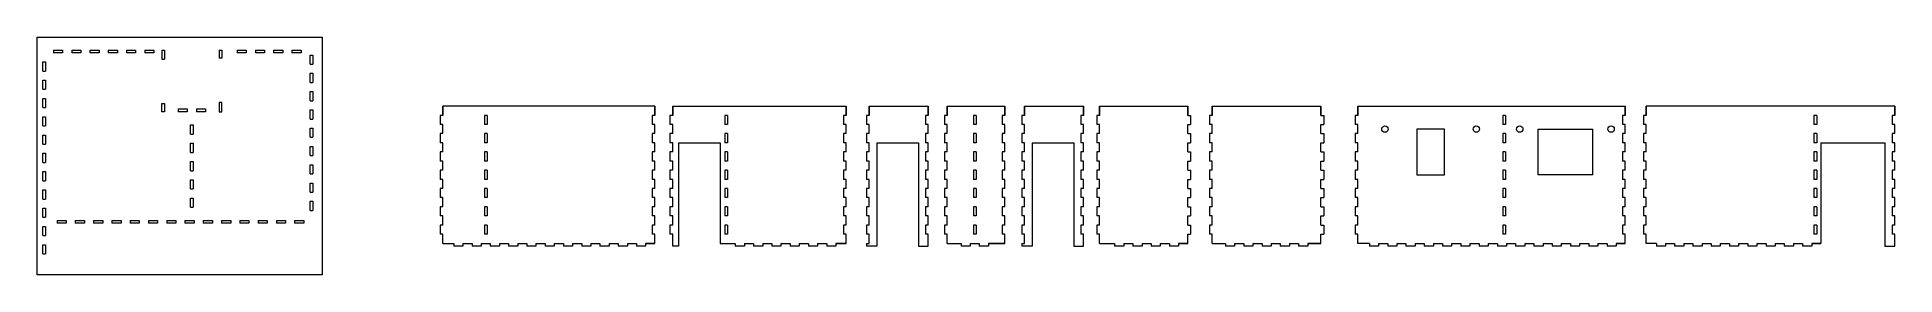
# Model space of a CAD drawing. Header units: millimetres. Extents: x -17105 to -8097, y 7860 to 10394.
# Drawn here: x -14650 to -12618, y 10134 to 10394 of the extents above; entities that cross this region are included whole.
import ezdxf

# ---------------------------------------------------------------- set-up
doc = ezdxf.new("R2010")
doc.units = ezdxf.units.MM
doc.layers.add('A-DETL-THIN', color=151, linetype='Continuous', lineweight=9)

msp = doc.modelspace()

# ---------------------------------------------------------------- linework, layer by layer
at = {"layer": 'A-DETL-THIN'}
for p, q in [((-14650.5, 10393.8), (-14338.7, 10393.8)), ((-14650.5, 10133.8), (-14650.5, 10393.8)), ((-14338.7, 10393.8), (-14338.7, 10133.8)), ((-14632.7, 10379.8), (-14632.7, 10376.8)), ((-14632.7, 10379.8), (-14622.7, 10379.8)), ((-14622.7, 10376.8), (-14632.7, 10376.8)), ((-14622.7, 10379.8), (-14622.7, 10376.8)), ((-14612.7, 10379.8), (-14612.7, 10376.8)), ((-14612.7, 10379.8), (-14602.7, 10379.8)), ((-14602.7, 10376.8), (-14612.7, 10376.8)), ((-14602.7, 10379.8), (-14602.7, 10376.8)), ((-14592.7, 10379.8), (-14592.7, 10376.8)), ((-14592.7, 10379.8), (-14582.7, 10379.8)), ((-14582.7, 10376.8), (-14592.7, 10376.8)), ((-14582.7, 10379.8), (-14582.7, 10376.8)), ((-14572.7, 10379.8), (-14572.7, 10376.8)), ((-14572.7, 10379.8), (-14562.7, 10379.8)), ((-14562.7, 10376.8), (-14572.7, 10376.8)), ((-14562.7, 10379.8), (-14562.7, 10376.8)), ((-14552.7, 10379.8), (-14552.7, 10376.8)), ((-14552.7, 10379.8), (-14542.7, 10379.8)), ((-14542.7, 10376.8), (-14552.7, 10376.8)), ((-14542.7, 10379.8), (-14542.7, 10376.8)), ((-14532.7, 10379.8), (-14532.7, 10376.8)), ((-14532.7, 10379.8), (-14522.7, 10379.8)), ((-14522.7, 10376.8), (-14532.7, 10376.8)), ((-14522.7, 10379.8), (-14522.7, 10376.8)), ((-14514.2, 10379.8), (-14514.2, 10369.8)), ((-14514.2, 10379.8), (-14511.2, 10379.8)), ((-14514.2, 10369.8), (-14511.2, 10369.8)), ((-14511.2, 10379.8), (-14511.2, 10369.8)), ((-14451.2, 10379.8), (-14451.2, 10370.8)), ((-14451.2, 10379.8), (-14448.2, 10379.8)), ((-14448.2, 10370.8), (-14451.2, 10370.8)), ((-14448.2, 10379.8), (-14448.2, 10370.8)), ((-14431.7, 10379.8), (-14431.7, 10376.8)), ((-14431.7, 10379.8), (-14421.7, 10379.8)), ((-14421.7, 10376.8), (-14431.7, 10376.8)), ((-14421.7, 10379.8), (-14421.7, 10376.8)), ((-14411.7, 10379.8), (-14411.7, 10376.8)), ((-14411.7, 10379.8), (-14401.7, 10379.8)), ((-14401.7, 10376.8), (-14411.7, 10376.8)), ((-14401.7, 10379.8), (-14401.7, 10376.8)), ((-14391.7, 10379.8), (-14391.7, 10376.8)), ((-14391.7, 10379.8), (-14381.7, 10379.8)), ((-14381.7, 10376.8), (-14391.7, 10376.8)), ((-14381.7, 10379.8), (-14381.7, 10376.8)), ((-14371.7, 10379.8), (-14371.7, 10376.8)), ((-14371.7, 10379.8), (-14361.7, 10379.8)), ((-14361.7, 10376.8), (-14371.7, 10376.8)), ((-14361.7, 10379.8), (-14361.7, 10376.8)), ((-14351.7, 10374.3), (-14348.7, 10374.3)), ((-14351.7, 10364.3), (-14351.7, 10374.3)), ((-14348.7, 10374.3), (-14348.7, 10364.3)), ((-14644.2, 10366.8), (-14641.2, 10366.8)), ((-14644.2, 10356.8), (-14644.2, 10366.8)), ((-14644.2, 10356.8), (-14641.2, 10356.8)), ((-14641.2, 10366.8), (-14641.2, 10356.8)), ((-14351.7, 10364.3), (-14348.7, 10364.3)), ((-14351.7, 10354.3), (-14348.7, 10354.3)), ((-14351.7, 10344.3), (-14351.7, 10354.3)), ((-14348.7, 10354.3), (-14348.7, 10344.3)), ((-14644.2, 10346.8), (-14641.2, 10346.8)), ((-14644.2, 10336.8), (-14644.2, 10346.8)), ((-14644.2, 10336.8), (-14641.2, 10336.8)), ((-14641.2, 10346.8), (-14641.2, 10336.8)), ((-14351.7, 10344.3), (-14348.7, 10344.3)), ((-14351.7, 10334.3), (-14348.7, 10334.3)), ((-14351.7, 10324.3), (-14351.7, 10334.3)), ((-14348.7, 10334.3), (-14348.7, 10324.3)), ((-14644.2, 10326.8), (-14641.2, 10326.8)), ((-14644.2, 10316.8), (-14644.2, 10326.8)), ((-14644.2, 10316.8), (-14641.2, 10316.8)), ((-14644.2, 10306.8), (-14641.2, 10306.8)), ((-14644.2, 10296.8), (-14644.2, 10306.8)), ((-14641.2, 10326.8), (-14641.2, 10316.8)), ((-14641.2, 10306.8), (-14641.2, 10296.8)), ((-14514.2, 10312.3), (-14514.2, 10321.3)), ((-14514.2, 10321.3), (-14511.2, 10321.3)), ((-14511.2, 10312.3), (-14514.2, 10312.3)), ((-14511.2, 10321.3), (-14511.2, 10312.3)), ((-14496.2, 10315.3), (-14496.2, 10312.3)), ((-14496.2, 10315.3), (-14486.2, 10315.3)), ((-14486.2, 10312.3), (-14496.2, 10312.3)), ((-14486.2, 10315.3), (-14486.2, 10312.3)), ((-14476.2, 10315.3), (-14476.2, 10312.3)), ((-14476.2, 10315.3), (-14466.2, 10315.3)), ((-14466.2, 10312.3), (-14476.2, 10312.3)), ((-14466.2, 10315.3), (-14466.2, 10312.3)), ((-14448.2, 10322.3), (-14451.2, 10322.3)), ((-14451.2, 10322.3), (-14451.2, 10312.3)), ((-14451.2, 10312.3), (-14448.2, 10312.3)), ((-14448.2, 10312.3), (-14448.2, 10322.3)), ((-14351.7, 10324.3), (-14348.7, 10324.3)), ((-14351.7, 10314.3), (-14348.7, 10314.3)), ((-14351.7, 10304.3), (-14351.7, 10314.3)), ((-14348.7, 10314.3), (-14348.7, 10304.3)), ((-14206.6, 10308.3), (-14209.6, 10308.3)), ((-14209.6, 10308.3), (-14209.6, 10298.3)), ((-14206.6, 10318.3), (-14206.6, 10308.3)), ((-13974.6, 10318.3), (-14206.6, 10318.3)), ((-14206.6, 10308.3), (-14206.6, 10318.3)), ((-14158.1, 10308.3), (-14161.1, 10308.3)), ((-14161.1, 10308.3), (-14161.1, 10298.3)), ((-14158.1, 10308.3), (-14158.1, 10298.3)), ((-13974.6, 10308.3), (-13977.6, 10308.3)), ((-13977.6, 10308.3), (-13977.6, 10298.3)), ((-13974.6, 10318.3), (-13974.6, 10308.3)), ((-13974.6, 10308.3), (-13974.6, 10318.3)), ((-13955, 10308.3), (-13958, 10308.3)), ((-13958, 10308.3), (-13958, 10298.3)), ((-13955, 10318.3), (-13955, 10308.3)), ((-13955, 10318.3), (-13765, 10318.3)), ((-13955, 10308.3), (-13955, 10318.3)), ((-13895, 10308.3), (-13898, 10308.3)), ((-13898, 10308.3), (-13898, 10298.3)), ((-13895, 10308.3), (-13895, 10298.3)), ((-13765, 10308.3), (-13768, 10308.3)), ((-13768, 10308.3), (-13768, 10298.3)), ((-13765, 10318.3), (-13765, 10308.3)), ((-13765, 10308.3), (-13765, 10318.3)), ((-13740, 10308.3), (-13743, 10308.3)), ((-13743, 10308.3), (-13743, 10298.3)), ((-13740, 10318.3), (-13740, 10308.3)), ((-13740, 10318.3), (-13675.5, 10318.3)), ((-13740, 10308.3), (-13740, 10318.3)), ((-13675.5, 10308.3), (-13678.5, 10308.3)), ((-13678.5, 10308.3), (-13678.5, 10298.3)), ((-13675.5, 10318.3), (-13675.5, 10308.3)), ((-13675.5, 10308.3), (-13675.5, 10318.3)), ((-13654.5, 10308.3), (-13657.5, 10308.3)), ((-13657.5, 10308.3), (-13657.5, 10298.3)), ((-13654.5, 10318.3), (-13654.5, 10308.3)), ((-13654.5, 10318.3), (-13591.5, 10318.3)), ((-13654.5, 10308.3), (-13654.5, 10318.3)), ((-13623, 10308.3), (-13626, 10308.3)), ((-13626, 10308.3), (-13626, 10298.3)), ((-13623, 10308.3), (-13623, 10298.3)), ((-13591.5, 10308.3), (-13594.5, 10308.3)), ((-13594.5, 10308.3), (-13594.5, 10298.3)), ((-13591.5, 10318.3), (-13591.5, 10308.3)), ((-13591.5, 10308.3), (-13591.5, 10318.3)), ((-13570, 10308.3), (-13573, 10308.3)), ((-13573, 10308.3), (-13573, 10298.3)), ((-13570, 10318.3), (-13570, 10308.3)), ((-13570, 10318.3), (-13505.5, 10318.3)), ((-13570, 10308.3), (-13570, 10318.3)), ((-13505.5, 10308.3), (-13508.5, 10308.3)), ((-13508.5, 10308.3), (-13508.5, 10298.3)), ((-13505.5, 10318.3), (-13505.5, 10308.3)), ((-13505.5, 10308.3), (-13505.5, 10318.3)), ((-13487.9, 10308.3), (-13490.9, 10308.3)), ((-13490.9, 10308.3), (-13490.9, 10298.3)), ((-13487.9, 10318.3), (-13487.9, 10308.3)), ((-13487.9, 10318.3), (-13391.4, 10318.3)), ((-13487.9, 10308.3), (-13487.9, 10318.3)), ((-13391.4, 10318.3), (-13391.4, 10308.3)), ((-13391.4, 10308.3), (-13391.4, 10318.3)), ((-13391.4, 10308.3), (-13388.4, 10308.3)), ((-13388.4, 10308.3), (-13388.4, 10298.3)), ((-13364.6, 10308.3), (-13367.6, 10308.3)), ((-13367.6, 10308.3), (-13367.6, 10298.3)), ((-13364.6, 10318.3), (-13364.6, 10308.3)), ((-13364.6, 10318.3), (-13245.6, 10318.3)), ((-13364.6, 10308.3), (-13364.6, 10318.3)), ((-13245.6, 10318.3), (-13245.6, 10308.3)), ((-13245.6, 10308.3), (-13245.6, 10318.3)), ((-13245.6, 10308.3), (-13242.6, 10308.3)), ((-13242.6, 10308.3), (-13242.6, 10298.3)), ((-13205.1, 10308.3), (-13208.1, 10308.3)), ((-13208.1, 10308.3), (-13208.1, 10298.3)), ((-13205.1, 10318.3), (-13205.1, 10308.3)), ((-13205.1, 10318.3), (-12912.6, 10318.3)), ((-13205.1, 10308.3), (-13205.1, 10318.3)), ((-13043.6, 10308.3), (-13046.6, 10308.3)), ((-13046.6, 10308.3), (-13046.6, 10298.3)), ((-13043.6, 10308.3), (-13043.6, 10298.3)), ((-12912.6, 10308.3), (-12915.6, 10308.3)), ((-12915.6, 10308.3), (-12915.6, 10298.3)), ((-12912.6, 10318.3), (-12912.6, 10308.3)), ((-12912.6, 10308.3), (-12912.6, 10318.3)), ((-12889.6, 10308.3), (-12892.6, 10308.3)), ((-12892.6, 10308.3), (-12892.6, 10298.3)), ((-12889.6, 10318.3), (-12889.6, 10308.3)), ((-12617.6, 10318.3), (-12889.6, 10318.3)), ((-12889.6, 10308.3), (-12889.6, 10318.3)), ((-12703.1, 10308.3), (-12706.1, 10308.3)), ((-12706.1, 10308.3), (-12706.1, 10298.3)), ((-12703.1, 10308.3), (-12703.1, 10298.3)), ((-12617.6, 10308.3), (-12620.6, 10308.3)), ((-12620.6, 10308.3), (-12620.6, 10298.3)), ((-12617.6, 10318.3), (-12617.6, 10308.3)), ((-12617.6, 10308.3), (-12617.6, 10318.3)), ((-14644.2, 10296.8), (-14641.2, 10296.8)), ((-14644.2, 10286.8), (-14641.2, 10286.8)), ((-14644.2, 10276.8), (-14644.2, 10286.8)), ((-14641.2, 10286.8), (-14641.2, 10276.8)), ((-14482.7, 10297.8), (-14479.7, 10297.8)), ((-14482.7, 10287.8), (-14482.7, 10297.8)), ((-14482.7, 10287.8), (-14479.7, 10287.8)), ((-14479.7, 10297.8), (-14479.7, 10287.8)), ((-14351.7, 10304.3), (-14348.7, 10304.3)), ((-14351.7, 10294.3), (-14348.7, 10294.3)), ((-14351.7, 10284.3), (-14351.7, 10294.3)), ((-14348.7, 10294.3), (-14348.7, 10284.3)), ((-14206.6, 10298.3), (-14209.6, 10298.3)), ((-14206.6, 10288.3), (-14209.6, 10288.3)), ((-14209.6, 10288.3), (-14209.6, 10278.3)), ((-14206.6, 10288.3), (-14206.6, 10298.3)), ((-14158.1, 10298.3), (-14161.1, 10298.3)), ((-14158.1, 10288.3), (-14161.1, 10288.3)), ((-14161.1, 10288.3), (-14161.1, 10278.3)), ((-14158.1, 10288.3), (-14158.1, 10278.3)), ((-13974.6, 10298.3), (-13977.6, 10298.3)), ((-13974.6, 10288.3), (-13977.6, 10288.3)), ((-13977.6, 10288.3), (-13977.6, 10278.3)), ((-13974.6, 10288.3), (-13974.6, 10298.3)), ((-13955, 10298.3), (-13958, 10298.3)), ((-13955, 10288.3), (-13958, 10288.3)), ((-13958, 10288.3), (-13958, 10278.3)), ((-13955, 10288.3), (-13955, 10298.3)), ((-13895, 10298.3), (-13898, 10298.3)), ((-13895, 10288.3), (-13898, 10288.3)), ((-13898, 10288.3), (-13898, 10278.3)), ((-13895, 10288.3), (-13895, 10278.3)), ((-13765, 10298.3), (-13768, 10298.3)), ((-13765, 10288.3), (-13768, 10288.3)), ((-13768, 10288.3), (-13768, 10278.3)), ((-13765, 10288.3), (-13765, 10298.3)), ((-13740, 10298.3), (-13743, 10298.3)), ((-13740, 10288.3), (-13743, 10288.3)), ((-13743, 10288.3), (-13743, 10278.3)), ((-13740, 10288.3), (-13740, 10298.3)), ((-13675.5, 10298.3), (-13678.5, 10298.3)), ((-13675.5, 10288.3), (-13678.5, 10288.3)), ((-13678.5, 10288.3), (-13678.5, 10278.3)), ((-13675.5, 10288.3), (-13675.5, 10298.3)), ((-13654.5, 10298.3), (-13657.5, 10298.3)), ((-13654.5, 10288.3), (-13657.5, 10288.3)), ((-13657.5, 10288.3), (-13657.5, 10278.3)), ((-13654.5, 10288.3), (-13654.5, 10298.3)), ((-13623, 10298.3), (-13626, 10298.3)), ((-13623, 10288.3), (-13626, 10288.3)), ((-13626, 10288.3), (-13626, 10278.3)), ((-13623, 10288.3), (-13623, 10278.3)), ((-13591.5, 10298.3), (-13594.5, 10298.3)), ((-13591.5, 10288.3), (-13594.5, 10288.3)), ((-13594.5, 10288.3), (-13594.5, 10278.3)), ((-13591.5, 10288.3), (-13591.5, 10298.3)), ((-13570, 10298.3), (-13573, 10298.3)), ((-13570, 10288.3), (-13573, 10288.3)), ((-13573, 10288.3), (-13573, 10278.3)), ((-13570, 10288.3), (-13570, 10298.3)), ((-13505.5, 10298.3), (-13508.5, 10298.3)), ((-13505.5, 10288.3), (-13508.5, 10288.3)), ((-13508.5, 10288.3), (-13508.5, 10278.3)), ((-13505.5, 10288.3), (-13505.5, 10298.3)), ((-13487.9, 10298.3), (-13490.9, 10298.3)), ((-13487.9, 10288.3), (-13490.9, 10288.3)), ((-13490.9, 10288.3), (-13490.9, 10278.3)), ((-13487.9, 10288.3), (-13487.9, 10298.3)), ((-13391.4, 10298.3), (-13388.4, 10298.3)), ((-13391.4, 10288.3), (-13391.4, 10298.3)), ((-13391.4, 10288.3), (-13388.4, 10288.3)), ((-13388.4, 10288.3), (-13388.4, 10278.3)), ((-13364.6, 10298.3), (-13367.6, 10298.3)), ((-13364.6, 10288.3), (-13367.6, 10288.3)), ((-13367.6, 10288.3), (-13367.6, 10278.3)), ((-13364.6, 10288.3), (-13364.6, 10298.3)), ((-13245.6, 10298.3), (-13242.6, 10298.3)), ((-13245.6, 10288.3), (-13245.6, 10298.3)), ((-13245.6, 10288.3), (-13242.6, 10288.3)), ((-13242.6, 10288.3), (-13242.6, 10278.3)), ((-13205.1, 10298.3), (-13208.1, 10298.3)), ((-13205.1, 10288.3), (-13208.1, 10288.3)), ((-13208.1, 10288.3), (-13208.1, 10278.3)), ((-13205.1, 10288.3), (-13205.1, 10298.3)), ((-13110.6, 10293.3), (-13140.6, 10293.3)), ((-13140.6, 10293.3), (-13140.6, 10243.3)), ((-13110.6, 10243.3), (-13110.6, 10293.3)), ((-13043.6, 10298.3), (-13046.6, 10298.3)), ((-13043.6, 10288.3), (-13046.6, 10288.3)), ((-13046.6, 10288.3), (-13046.6, 10278.3)), ((-13043.6, 10288.3), (-13043.6, 10278.3)), ((-13008.1, 10243.3), (-13008.1, 10293.3)), ((-13008.1, 10293.3), (-12948.1, 10293.3)), ((-12948.1, 10243.3), (-12948.1, 10293.3)), ((-12912.6, 10298.3), (-12915.6, 10298.3)), ((-12912.6, 10288.3), (-12915.6, 10288.3)), ((-12915.6, 10288.3), (-12915.6, 10278.3)), ((-12912.6, 10288.3), (-12912.6, 10298.3)), ((-12889.6, 10298.3), (-12892.6, 10298.3)), ((-12889.6, 10288.3), (-12892.6, 10288.3)), ((-12892.6, 10288.3), (-12892.6, 10278.3)), ((-12889.6, 10288.3), (-12889.6, 10298.3)), ((-12703.1, 10298.3), (-12706.1, 10298.3)), ((-12703.1, 10288.3), (-12706.1, 10288.3)), ((-12706.1, 10288.3), (-12706.1, 10278.3)), ((-12703.1, 10288.3), (-12703.1, 10278.3)), ((-12617.6, 10298.3), (-12620.6, 10298.3)), ((-12617.6, 10288.3), (-12620.6, 10288.3)), ((-12620.6, 10288.3), (-12620.6, 10278.3)), ((-12617.6, 10288.3), (-12617.6, 10298.3)), ((-14644.2, 10276.8), (-14641.2, 10276.8)), ((-14644.2, 10266.8), (-14641.2, 10266.8)), ((-14644.2, 10256.8), (-14644.2, 10266.8)), ((-14641.2, 10266.8), (-14641.2, 10256.8)), ((-14482.7, 10277.8), (-14479.7, 10277.8)), ((-14482.7, 10267.8), (-14482.7, 10277.8)), ((-14482.7, 10267.8), (-14479.7, 10267.8)), ((-14479.7, 10277.8), (-14479.7, 10267.8)), ((-14351.7, 10284.3), (-14348.7, 10284.3)), ((-14351.7, 10274.3), (-14348.7, 10274.3)), ((-14351.7, 10264.3), (-14351.7, 10274.3)), ((-14348.7, 10274.3), (-14348.7, 10264.3)), ((-14206.6, 10278.3), (-14209.6, 10278.3)), ((-14206.6, 10268.3), (-14209.6, 10268.3)), ((-14209.6, 10268.3), (-14209.6, 10258.3)), ((-14206.6, 10268.3), (-14206.6, 10278.3)), ((-14158.1, 10278.3), (-14161.1, 10278.3)), ((-14158.1, 10268.3), (-14161.1, 10268.3)), ((-14161.1, 10268.3), (-14161.1, 10258.3)), ((-14158.1, 10268.3), (-14158.1, 10258.3)), ((-13974.6, 10278.3), (-13977.6, 10278.3)), ((-13974.6, 10268.3), (-13977.6, 10268.3)), ((-13977.6, 10268.3), (-13977.6, 10258.3)), ((-13974.6, 10268.3), (-13974.6, 10278.3)), ((-13955, 10278.3), (-13958, 10278.3)), ((-13955, 10268.3), (-13958, 10268.3)), ((-13958, 10268.3), (-13958, 10258.3)), ((-13955, 10268.3), (-13955, 10278.3)), ((-13948.5, 10278.3), (-13948.5, 10165.3)), ((-13948.5, 10278.3), (-13903, 10278.3)), ((-13903, 10278.3), (-13903, 10168.3)), ((-13895, 10278.3), (-13898, 10278.3)), ((-13895, 10268.3), (-13898, 10268.3)), ((-13898, 10268.3), (-13898, 10258.3)), ((-13895, 10268.3), (-13895, 10258.3)), ((-13765, 10278.3), (-13768, 10278.3)), ((-13765, 10268.3), (-13768, 10268.3)), ((-13768, 10268.3), (-13768, 10258.3)), ((-13765, 10268.3), (-13765, 10278.3)), ((-13740, 10278.3), (-13743, 10278.3)), ((-13740, 10268.3), (-13743, 10268.3)), ((-13743, 10268.3), (-13743, 10258.3)), ((-13740, 10268.3), (-13740, 10278.3)), ((-13731.5, 10278.3), (-13731.5, 10165.3)), ((-13731.5, 10278.3), (-13686, 10278.3)), ((-13686, 10278.3), (-13686, 10165.3)), ((-13675.5, 10278.3), (-13678.5, 10278.3)), ((-13675.5, 10268.3), (-13678.5, 10268.3)), ((-13678.5, 10268.3), (-13678.5, 10258.3)), ((-13675.5, 10268.3), (-13675.5, 10278.3)), ((-13654.5, 10278.3), (-13657.5, 10278.3)), ((-13654.5, 10268.3), (-13657.5, 10268.3)), ((-13657.5, 10268.3), (-13657.5, 10258.3)), ((-13654.5, 10268.3), (-13654.5, 10278.3)), ((-13623, 10278.3), (-13626, 10278.3)), ((-13623, 10268.3), (-13626, 10268.3)), ((-13626, 10268.3), (-13626, 10258.3)), ((-13623, 10268.3), (-13623, 10258.3)), ((-13591.5, 10278.3), (-13594.5, 10278.3)), ((-13591.5, 10268.3), (-13594.5, 10268.3)), ((-13594.5, 10268.3), (-13594.5, 10258.3)), ((-13591.5, 10268.3), (-13591.5, 10278.3)), ((-13570, 10278.3), (-13573, 10278.3)), ((-13570, 10268.3), (-13573, 10268.3)), ((-13573, 10268.3), (-13573, 10258.3)), ((-13570, 10268.3), (-13570, 10278.3)), ((-13561.5, 10278.3), (-13561.5, 10165.3)), ((-13561.5, 10278.3), (-13516, 10278.3)), ((-13516, 10278.3), (-13516, 10165.3)), ((-13505.5, 10278.3), (-13508.5, 10278.3)), ((-13505.5, 10268.3), (-13508.5, 10268.3)), ((-13508.5, 10268.3), (-13508.5, 10258.3)), ((-13505.5, 10268.3), (-13505.5, 10278.3)), ((-13487.9, 10278.3), (-13490.9, 10278.3)), ((-13487.9, 10268.3), (-13490.9, 10268.3)), ((-13490.9, 10268.3), (-13490.9, 10258.3)), ((-13487.9, 10268.3), (-13487.9, 10278.3)), ((-13391.4, 10278.3), (-13388.4, 10278.3)), ((-13391.4, 10268.3), (-13391.4, 10278.3)), ((-13391.4, 10268.3), (-13388.4, 10268.3)), ((-13388.4, 10268.3), (-13388.4, 10258.3)), ((-13364.6, 10278.3), (-13367.6, 10278.3)), ((-13364.6, 10268.3), (-13367.6, 10268.3)), ((-13367.6, 10268.3), (-13367.6, 10258.3)), ((-13364.6, 10268.3), (-13364.6, 10278.3)), ((-13245.6, 10278.3), (-13242.6, 10278.3)), ((-13245.6, 10268.3), (-13245.6, 10278.3)), ((-13245.6, 10268.3), (-13242.6, 10268.3)), ((-13242.6, 10268.3), (-13242.6, 10258.3)), ((-13205.1, 10278.3), (-13208.1, 10278.3)), ((-13205.1, 10268.3), (-13208.1, 10268.3)), ((-13208.1, 10268.3), (-13208.1, 10258.3)), ((-13205.1, 10268.3), (-13205.1, 10278.3)), ((-13043.6, 10278.3), (-13046.6, 10278.3)), ((-13043.6, 10268.3), (-13046.6, 10268.3)), ((-13046.6, 10268.3), (-13046.6, 10258.3)), ((-13043.6, 10268.3), (-13043.6, 10258.3)), ((-12912.6, 10278.3), (-12915.6, 10278.3)), ((-12912.6, 10268.3), (-12915.6, 10268.3)), ((-12915.6, 10268.3), (-12915.6, 10258.3)), ((-12912.6, 10268.3), (-12912.6, 10278.3)), ((-12889.6, 10278.3), (-12892.6, 10278.3)), ((-12889.6, 10268.3), (-12892.6, 10268.3)), ((-12892.6, 10268.3), (-12892.6, 10258.3)), ((-12889.6, 10268.3), (-12889.6, 10278.3)), ((-12703.1, 10278.3), (-12706.1, 10278.3)), ((-12703.1, 10268.3), (-12706.1, 10268.3)), ((-12706.1, 10268.3), (-12706.1, 10258.3)), ((-12703.1, 10268.3), (-12703.1, 10258.3)), ((-12698.6, 10278.3), (-12698.6, 10168.3)), ((-12698.6, 10278.3), (-12628.6, 10278.3)), ((-12628.6, 10278.3), (-12628.6, 10165.3)), ((-12617.6, 10278.3), (-12620.6, 10278.3)), ((-12617.6, 10268.3), (-12620.6, 10268.3)), ((-12620.6, 10268.3), (-12620.6, 10258.3)), ((-12617.6, 10268.3), (-12617.6, 10278.3)), ((-14644.2, 10256.8), (-14641.2, 10256.8)), ((-14644.2, 10246.8), (-14641.2, 10246.8)), ((-14644.2, 10236.8), (-14644.2, 10246.8)), ((-14641.2, 10246.8), (-14641.2, 10236.8)), ((-14482.7, 10257.8), (-14479.7, 10257.8)), ((-14482.7, 10247.8), (-14482.7, 10257.8)), ((-14482.7, 10247.8), (-14479.7, 10247.8)), ((-14479.7, 10257.8), (-14479.7, 10247.8)), ((-14351.7, 10264.3), (-14348.7, 10264.3)), ((-14351.7, 10254.3), (-14348.7, 10254.3)), ((-14351.7, 10244.3), (-14351.7, 10254.3)), ((-14348.7, 10254.3), (-14348.7, 10244.3)), ((-14206.6, 10258.3), (-14209.6, 10258.3)), ((-14206.6, 10248.3), (-14209.6, 10248.3)), ((-14209.6, 10248.3), (-14209.6, 10238.3)), ((-14206.6, 10248.3), (-14206.6, 10258.3)), ((-14158.1, 10258.3), (-14161.1, 10258.3)), ((-14158.1, 10248.3), (-14161.1, 10248.3)), ((-14161.1, 10248.3), (-14161.1, 10238.3)), ((-14158.1, 10248.3), (-14158.1, 10238.3)), ((-13974.6, 10258.3), (-13977.6, 10258.3)), ((-13974.6, 10248.3), (-13977.6, 10248.3)), ((-13977.6, 10248.3), (-13977.6, 10238.3)), ((-13974.6, 10248.3), (-13974.6, 10258.3)), ((-13955, 10258.3), (-13958, 10258.3)), ((-13955, 10248.3), (-13958, 10248.3)), ((-13958, 10248.3), (-13958, 10238.3)), ((-13955, 10248.3), (-13955, 10258.3)), ((-13895, 10258.3), (-13898, 10258.3)), ((-13895, 10248.3), (-13898, 10248.3)), ((-13898, 10248.3), (-13898, 10238.3)), ((-13895, 10248.3), (-13895, 10238.3)), ((-13765, 10258.3), (-13768, 10258.3)), ((-13765, 10248.3), (-13768, 10248.3)), ((-13768, 10248.3), (-13768, 10238.3)), ((-13765, 10248.3), (-13765, 10258.3)), ((-13740, 10258.3), (-13743, 10258.3)), ((-13740, 10248.3), (-13743, 10248.3)), ((-13743, 10248.3), (-13743, 10238.3)), ((-13740, 10248.3), (-13740, 10258.3)), ((-13675.5, 10258.3), (-13678.5, 10258.3)), ((-13675.5, 10248.3), (-13678.5, 10248.3)), ((-13678.5, 10248.3), (-13678.5, 10238.3)), ((-13675.5, 10248.3), (-13675.5, 10258.3)), ((-13654.5, 10258.3), (-13657.5, 10258.3)), ((-13654.5, 10248.3), (-13657.5, 10248.3)), ((-13657.5, 10248.3), (-13657.5, 10238.3)), ((-13654.5, 10248.3), (-13654.5, 10258.3)), ((-13623, 10258.3), (-13626, 10258.3)), ((-13623, 10248.3), (-13626, 10248.3)), ((-13626, 10248.3), (-13626, 10238.3)), ((-13623, 10248.3), (-13623, 10238.3)), ((-13591.5, 10258.3), (-13594.5, 10258.3)), ((-13591.5, 10248.3), (-13594.5, 10248.3)), ((-13594.5, 10248.3), (-13594.5, 10238.3)), ((-13591.5, 10248.3), (-13591.5, 10258.3)), ((-13570, 10258.3), (-13573, 10258.3)), ((-13570, 10248.3), (-13573, 10248.3)), ((-13573, 10248.3), (-13573, 10238.3)), ((-13570, 10248.3), (-13570, 10258.3)), ((-13505.5, 10258.3), (-13508.5, 10258.3)), ((-13505.5, 10248.3), (-13508.5, 10248.3)), ((-13508.5, 10248.3), (-13508.5, 10238.3)), ((-13505.5, 10248.3), (-13505.5, 10258.3)), ((-13487.9, 10258.3), (-13490.9, 10258.3)), ((-13487.9, 10248.3), (-13490.9, 10248.3)), ((-13490.9, 10248.3), (-13490.9, 10238.3)), ((-13487.9, 10248.3), (-13487.9, 10258.3)), ((-13391.4, 10258.3), (-13388.4, 10258.3)), ((-13391.4, 10248.3), (-13391.4, 10258.3)), ((-13391.4, 10248.3), (-13388.4, 10248.3)), ((-13388.4, 10248.3), (-13388.4, 10238.3)), ((-13364.6, 10258.3), (-13367.6, 10258.3)), ((-13364.6, 10248.3), (-13367.6, 10248.3)), ((-13367.6, 10248.3), (-13367.6, 10238.3)), ((-13364.6, 10248.3), (-13364.6, 10258.3)), ((-13245.6, 10258.3), (-13242.6, 10258.3)), ((-13245.6, 10248.3), (-13245.6, 10258.3)), ((-13245.6, 10248.3), (-13242.6, 10248.3)), ((-13242.6, 10248.3), (-13242.6, 10238.3)), ((-13205.1, 10258.3), (-13208.1, 10258.3)), ((-13205.1, 10248.3), (-13208.1, 10248.3)), ((-13208.1, 10248.3), (-13208.1, 10238.3)), ((-13205.1, 10248.3), (-13205.1, 10258.3)), ((-13043.6, 10258.3), (-13046.6, 10258.3)), ((-13043.6, 10248.3), (-13046.6, 10248.3)), ((-13046.6, 10248.3), (-13046.6, 10238.3)), ((-13043.6, 10248.3), (-13043.6, 10238.3)), ((-12912.6, 10258.3), (-12915.6, 10258.3)), ((-12912.6, 10248.3), (-12915.6, 10248.3)), ((-12915.6, 10248.3), (-12915.6, 10238.3)), ((-12912.6, 10248.3), (-12912.6, 10258.3)), ((-12889.6, 10258.3), (-12892.6, 10258.3)), ((-12889.6, 10248.3), (-12892.6, 10248.3)), ((-12892.6, 10248.3), (-12892.6, 10238.3)), ((-12889.6, 10248.3), (-12889.6, 10258.3)), ((-12703.1, 10258.3), (-12706.1, 10258.3)), ((-12703.1, 10248.3), (-12706.1, 10248.3)), ((-12706.1, 10248.3), (-12706.1, 10238.3)), ((-12703.1, 10248.3), (-12703.1, 10238.3)), ((-12617.6, 10258.3), (-12620.6, 10258.3)), ((-12617.6, 10248.3), (-12620.6, 10248.3)), ((-12620.6, 10248.3), (-12620.6, 10238.3)), ((-12617.6, 10248.3), (-12617.6, 10258.3)), ((-14644.2, 10236.8), (-14641.2, 10236.8)), ((-14644.2, 10226.8), (-14641.2, 10226.8)), ((-14644.2, 10216.8), (-14644.2, 10226.8)), ((-14641.2, 10226.8), (-14641.2, 10216.8)), ((-14482.7, 10237.8), (-14479.7, 10237.8)), ((-14482.7, 10227.8), (-14482.7, 10237.8)), ((-14482.7, 10227.8), (-14479.7, 10227.8)), ((-14479.7, 10237.8), (-14479.7, 10227.8)), ((-14351.7, 10244.3), (-14348.7, 10244.3)), ((-14351.7, 10234.3), (-14348.7, 10234.3)), ((-14351.7, 10224.3), (-14351.7, 10234.3)), ((-14348.7, 10234.3), (-14348.7, 10224.3)), ((-14206.6, 10238.3), (-14209.6, 10238.3)), ((-14206.6, 10228.3), (-14209.6, 10228.3)), ((-14209.6, 10228.3), (-14209.6, 10218.3)), ((-14206.6, 10228.3), (-14206.6, 10238.3)), ((-14158.1, 10238.3), (-14161.1, 10238.3)), ((-14158.1, 10228.3), (-14161.1, 10228.3)), ((-14161.1, 10228.3), (-14161.1, 10218.3)), ((-14158.1, 10228.3), (-14158.1, 10218.3)), ((-13974.6, 10238.3), (-13977.6, 10238.3)), ((-13974.6, 10228.3), (-13977.6, 10228.3)), ((-13977.6, 10228.3), (-13977.6, 10218.3)), ((-13974.6, 10228.3), (-13974.6, 10238.3)), ((-13955, 10238.3), (-13958, 10238.3)), ((-13955, 10228.3), (-13958, 10228.3)), ((-13958, 10228.3), (-13958, 10218.3)), ((-13955, 10228.3), (-13955, 10238.3)), ((-13895, 10238.3), (-13898, 10238.3)), ((-13895, 10228.3), (-13898, 10228.3)), ((-13898, 10228.3), (-13898, 10218.3)), ((-13895, 10228.3), (-13895, 10218.3)), ((-13765, 10238.3), (-13768, 10238.3)), ((-13765, 10228.3), (-13768, 10228.3)), ((-13768, 10228.3), (-13768, 10218.3)), ((-13765, 10228.3), (-13765, 10238.3)), ((-13740, 10238.3), (-13743, 10238.3)), ((-13740, 10228.3), (-13743, 10228.3)), ((-13743, 10228.3), (-13743, 10218.3)), ((-13740, 10228.3), (-13740, 10238.3)), ((-13675.5, 10238.3), (-13678.5, 10238.3)), ((-13675.5, 10228.3), (-13678.5, 10228.3)), ((-13678.5, 10228.3), (-13678.5, 10218.3)), ((-13675.5, 10228.3), (-13675.5, 10238.3)), ((-13654.5, 10238.3), (-13657.5, 10238.3)), ((-13654.5, 10228.3), (-13657.5, 10228.3)), ((-13657.5, 10228.3), (-13657.5, 10218.3)), ((-13654.5, 10228.3), (-13654.5, 10238.3)), ((-13623, 10238.3), (-13626, 10238.3)), ((-13623, 10228.3), (-13626, 10228.3)), ((-13626, 10228.3), (-13626, 10218.3)), ((-13623, 10228.3), (-13623, 10218.3)), ((-13591.5, 10238.3), (-13594.5, 10238.3)), ((-13591.5, 10228.3), (-13594.5, 10228.3)), ((-13594.5, 10228.3), (-13594.5, 10218.3)), ((-13591.5, 10228.3), (-13591.5, 10238.3)), ((-13570, 10238.3), (-13573, 10238.3)), ((-13570, 10228.3), (-13573, 10228.3)), ((-13573, 10228.3), (-13573, 10218.3)), ((-13570, 10228.3), (-13570, 10238.3)), ((-13505.5, 10238.3), (-13508.5, 10238.3)), ((-13505.5, 10228.3), (-13508.5, 10228.3)), ((-13508.5, 10228.3), (-13508.5, 10218.3)), ((-13505.5, 10228.3), (-13505.5, 10238.3)), ((-13487.9, 10238.3), (-13490.9, 10238.3)), ((-13487.9, 10228.3), (-13490.9, 10228.3)), ((-13490.9, 10228.3), (-13490.9, 10218.3)), ((-13487.9, 10228.3), (-13487.9, 10238.3)), ((-13391.4, 10238.3), (-13388.4, 10238.3)), ((-13391.4, 10228.3), (-13391.4, 10238.3)), ((-13391.4, 10228.3), (-13388.4, 10228.3)), ((-13388.4, 10228.3), (-13388.4, 10218.3)), ((-13364.6, 10238.3), (-13367.6, 10238.3)), ((-13364.6, 10228.3), (-13367.6, 10228.3)), ((-13367.6, 10228.3), (-13367.6, 10218.3)), ((-13364.6, 10228.3), (-13364.6, 10238.3)), ((-13245.6, 10238.3), (-13242.6, 10238.3)), ((-13245.6, 10228.3), (-13245.6, 10238.3)), ((-13245.6, 10228.3), (-13242.6, 10228.3)), ((-13242.6, 10228.3), (-13242.6, 10218.3)), ((-13205.1, 10238.3), (-13208.1, 10238.3)), ((-13205.1, 10228.3), (-13208.1, 10228.3)), ((-13208.1, 10228.3), (-13208.1, 10218.3)), ((-13205.1, 10228.3), (-13205.1, 10238.3)), ((-13140.6, 10243.3), (-13110.6, 10243.3)), ((-13043.6, 10238.3), (-13046.6, 10238.3)), ((-13043.6, 10228.3), (-13046.6, 10228.3)), ((-13046.6, 10228.3), (-13046.6, 10218.3)), ((-13043.6, 10228.3), (-13043.6, 10218.3)), ((-12948.1, 10243.3), (-13008.1, 10243.3)), ((-12912.6, 10238.3), (-12915.6, 10238.3)), ((-12912.6, 10228.3), (-12915.6, 10228.3)), ((-12915.6, 10228.3), (-12915.6, 10218.3)), ((-12912.6, 10228.3), (-12912.6, 10238.3)), ((-12889.6, 10238.3), (-12892.6, 10238.3)), ((-12889.6, 10228.3), (-12892.6, 10228.3)), ((-12892.6, 10228.3), (-12892.6, 10218.3)), ((-12889.6, 10228.3), (-12889.6, 10238.3)), ((-12703.1, 10238.3), (-12706.1, 10238.3)), ((-12703.1, 10228.3), (-12706.1, 10228.3)), ((-12706.1, 10228.3), (-12706.1, 10218.3)), ((-12703.1, 10228.3), (-12703.1, 10218.3)), ((-12617.6, 10238.3), (-12620.6, 10238.3)), ((-12617.6, 10228.3), (-12620.6, 10228.3)), ((-12620.6, 10228.3), (-12620.6, 10218.3)), ((-12617.6, 10228.3), (-12617.6, 10238.3)), ((-14644.2, 10216.8), (-14641.2, 10216.8)), ((-14644.2, 10206.8), (-14641.2, 10206.8)), ((-14644.2, 10196.8), (-14644.2, 10206.8)), ((-14641.2, 10206.8), (-14641.2, 10196.8)), ((-14482.7, 10217.8), (-14479.7, 10217.8)), ((-14482.7, 10207.8), (-14482.7, 10217.8)), ((-14482.7, 10207.8), (-14479.7, 10207.8)), ((-14479.7, 10217.8), (-14479.7, 10207.8)), ((-14351.7, 10224.3), (-14348.7, 10224.3)), ((-14351.7, 10214.3), (-14348.7, 10214.3)), ((-14351.7, 10204.3), (-14351.7, 10214.3)), ((-14348.7, 10214.3), (-14348.7, 10204.3)), ((-14206.6, 10218.3), (-14209.6, 10218.3)), ((-14206.6, 10208.3), (-14209.6, 10208.3)), ((-14209.6, 10208.3), (-14209.6, 10198.3)), ((-14206.6, 10208.3), (-14206.6, 10218.3)), ((-14158.1, 10218.3), (-14161.1, 10218.3)), ((-14158.1, 10208.3), (-14161.1, 10208.3)), ((-14161.1, 10208.3), (-14161.1, 10198.3)), ((-14158.1, 10208.3), (-14158.1, 10198.3)), ((-13974.6, 10218.3), (-13977.6, 10218.3)), ((-13974.6, 10208.3), (-13977.6, 10208.3)), ((-13977.6, 10208.3), (-13977.6, 10198.3)), ((-13974.6, 10208.3), (-13974.6, 10218.3)), ((-13955, 10218.3), (-13958, 10218.3)), ((-13955, 10208.3), (-13958, 10208.3)), ((-13958, 10208.3), (-13958, 10198.3)), ((-13955, 10208.3), (-13955, 10218.3)), ((-13895, 10218.3), (-13898, 10218.3)), ((-13895, 10208.3), (-13898, 10208.3)), ((-13898, 10208.3), (-13898, 10198.3)), ((-13895, 10208.3), (-13895, 10198.3)), ((-13765, 10218.3), (-13768, 10218.3)), ((-13765, 10208.3), (-13768, 10208.3)), ((-13768, 10208.3), (-13768, 10198.3)), ((-13765, 10208.3), (-13765, 10218.3)), ((-13740, 10218.3), (-13743, 10218.3)), ((-13740, 10208.3), (-13743, 10208.3)), ((-13743, 10208.3), (-13743, 10198.3)), ((-13740, 10208.3), (-13740, 10218.3)), ((-13675.5, 10218.3), (-13678.5, 10218.3)), ((-13675.5, 10208.3), (-13678.5, 10208.3)), ((-13678.5, 10208.3), (-13678.5, 10198.3)), ((-13675.5, 10208.3), (-13675.5, 10218.3)), ((-13654.5, 10218.3), (-13657.5, 10218.3)), ((-13654.5, 10208.3), (-13657.5, 10208.3)), ((-13657.5, 10208.3), (-13657.5, 10198.3)), ((-13654.5, 10208.3), (-13654.5, 10218.3)), ((-13623, 10218.3), (-13626, 10218.3)), ((-13623, 10208.3), (-13626, 10208.3)), ((-13626, 10208.3), (-13626, 10198.3)), ((-13623, 10208.3), (-13623, 10198.3)), ((-13591.5, 10218.3), (-13594.5, 10218.3)), ((-13591.5, 10208.3), (-13594.5, 10208.3)), ((-13594.5, 10208.3), (-13594.5, 10198.3)), ((-13591.5, 10208.3), (-13591.5, 10218.3)), ((-13570, 10218.3), (-13573, 10218.3)), ((-13570, 10208.3), (-13573, 10208.3)), ((-13573, 10208.3), (-13573, 10198.3)), ((-13570, 10208.3), (-13570, 10218.3)), ((-13505.5, 10218.3), (-13508.5, 10218.3)), ((-13505.5, 10208.3), (-13508.5, 10208.3)), ((-13508.5, 10208.3), (-13508.5, 10198.3)), ((-13505.5, 10208.3), (-13505.5, 10218.3)), ((-13487.9, 10218.3), (-13490.9, 10218.3)), ((-13487.9, 10208.3), (-13490.9, 10208.3)), ((-13490.9, 10208.3), (-13490.9, 10198.3)), ((-13487.9, 10208.3), (-13487.9, 10218.3)), ((-13391.4, 10218.3), (-13388.4, 10218.3)), ((-13391.4, 10208.3), (-13391.4, 10218.3)), ((-13391.4, 10208.3), (-13388.4, 10208.3)), ((-13388.4, 10208.3), (-13388.4, 10198.3)), ((-13364.6, 10218.3), (-13367.6, 10218.3)), ((-13364.6, 10208.3), (-13367.6, 10208.3)), ((-13367.6, 10208.3), (-13367.6, 10198.3)), ((-13364.6, 10208.3), (-13364.6, 10218.3)), ((-13245.6, 10218.3), (-13242.6, 10218.3)), ((-13245.6, 10208.3), (-13245.6, 10218.3)), ((-13245.6, 10208.3), (-13242.6, 10208.3)), ((-13242.6, 10208.3), (-13242.6, 10198.3)), ((-13205.1, 10218.3), (-13208.1, 10218.3)), ((-13205.1, 10208.3), (-13208.1, 10208.3)), ((-13208.1, 10208.3), (-13208.1, 10198.3)), ((-13205.1, 10208.3), (-13205.1, 10218.3)), ((-13043.6, 10218.3), (-13046.6, 10218.3)), ((-13043.6, 10208.3), (-13046.6, 10208.3)), ((-13046.6, 10208.3), (-13046.6, 10198.3)), ((-13043.6, 10208.3), (-13043.6, 10198.3)), ((-12912.6, 10218.3), (-12915.6, 10218.3)), ((-12912.6, 10208.3), (-12915.6, 10208.3)), ((-12915.6, 10208.3), (-12915.6, 10198.3)), ((-12912.6, 10208.3), (-12912.6, 10218.3)), ((-12889.6, 10218.3), (-12892.6, 10218.3)), ((-12889.6, 10208.3), (-12892.6, 10208.3)), ((-12892.6, 10208.3), (-12892.6, 10198.3)), ((-12889.6, 10208.3), (-12889.6, 10218.3)), ((-12703.1, 10218.3), (-12706.1, 10218.3)), ((-12703.1, 10208.3), (-12706.1, 10208.3)), ((-12706.1, 10208.3), (-12706.1, 10198.3)), ((-12703.1, 10208.3), (-12703.1, 10198.3)), ((-12617.6, 10218.3), (-12620.6, 10218.3)), ((-12617.6, 10208.3), (-12620.6, 10208.3)), ((-12620.6, 10208.3), (-12620.6, 10198.3)), ((-12617.6, 10208.3), (-12617.6, 10218.3)), ((-14644.2, 10196.8), (-14641.2, 10196.8)), ((-14644.2, 10186.8), (-14641.2, 10186.8)), ((-14644.2, 10176.8), (-14644.2, 10186.8)), ((-14641.2, 10186.8), (-14641.2, 10176.8)), ((-14628.7, 10193.3), (-14628.7, 10190.3)), ((-14628.7, 10193.3), (-14618.7, 10193.3)), ((-14618.7, 10190.3), (-14628.7, 10190.3)), ((-14618.7, 10193.3), (-14618.7, 10190.3)), ((-14608.7, 10193.3), (-14608.7, 10190.3)), ((-14608.7, 10193.3), (-14598.7, 10193.3)), ((-14598.7, 10190.3), (-14608.7, 10190.3)), ((-14598.7, 10193.3), (-14598.7, 10190.3)), ((-14588.7, 10193.3), (-14588.7, 10190.3)), ((-14588.7, 10193.3), (-14578.7, 10193.3)), ((-14578.7, 10190.3), (-14588.7, 10190.3)), ((-14578.7, 10193.3), (-14578.7, 10190.3)), ((-14568.7, 10193.3), (-14568.7, 10190.3)), ((-14568.7, 10193.3), (-14558.7, 10193.3)), ((-14558.7, 10190.3), (-14568.7, 10190.3)), ((-14558.7, 10193.3), (-14558.7, 10190.3)), ((-14548.7, 10193.3), (-14548.7, 10190.3)), ((-14548.7, 10193.3), (-14538.7, 10193.3)), ((-14538.7, 10190.3), (-14548.7, 10190.3)), ((-14538.7, 10193.3), (-14538.7, 10190.3)), ((-14528.7, 10193.3), (-14528.7, 10190.3)), ((-14528.7, 10193.3), (-14518.7, 10193.3)), ((-14518.7, 10190.3), (-14528.7, 10190.3)), ((-14518.7, 10193.3), (-14518.7, 10190.3)), ((-14508.7, 10193.3), (-14508.7, 10190.3)), ((-14508.7, 10193.3), (-14498.7, 10193.3)), ((-14498.7, 10190.3), (-14508.7, 10190.3)), ((-14498.7, 10193.3), (-14498.7, 10190.3)), ((-14488.7, 10193.3), (-14488.7, 10190.3)), ((-14488.7, 10193.3), (-14478.7, 10193.3)), ((-14478.7, 10190.3), (-14488.7, 10190.3)), ((-14478.7, 10193.3), (-14478.7, 10190.3)), ((-14468.7, 10193.3), (-14468.7, 10190.3)), ((-14468.7, 10193.3), (-14458.7, 10193.3)), ((-14458.7, 10190.3), (-14468.7, 10190.3)), ((-14458.7, 10193.3), (-14458.7, 10190.3)), ((-14448.7, 10193.3), (-14448.7, 10190.3)), ((-14448.7, 10193.3), (-14438.7, 10193.3)), ((-14438.7, 10190.3), (-14448.7, 10190.3)), ((-14438.7, 10193.3), (-14438.7, 10190.3)), ((-14428.7, 10193.3), (-14428.7, 10190.3)), ((-14428.7, 10193.3), (-14418.7, 10193.3)), ((-14418.7, 10190.3), (-14428.7, 10190.3)), ((-14418.7, 10193.3), (-14418.7, 10190.3)), ((-14408.7, 10193.3), (-14408.7, 10190.3)), ((-14408.7, 10193.3), (-14398.7, 10193.3)), ((-14398.7, 10190.3), (-14408.7, 10190.3)), ((-14398.7, 10193.3), (-14398.7, 10190.3)), ((-14388.7, 10193.3), (-14388.7, 10190.3)), ((-14388.7, 10193.3), (-14378.7, 10193.3)), ((-14378.7, 10190.3), (-14388.7, 10190.3)), ((-14378.7, 10193.3), (-14378.7, 10190.3)), ((-14368.7, 10193.3), (-14368.7, 10190.3)), ((-14368.7, 10193.3), (-14358.7, 10193.3)), ((-14358.7, 10190.3), (-14368.7, 10190.3)), ((-14358.7, 10193.3), (-14358.7, 10190.3)), ((-14351.7, 10204.3), (-14348.7, 10204.3)), ((-14206.6, 10198.3), (-14209.6, 10198.3)), ((-14206.6, 10188.3), (-14209.6, 10188.3)), ((-14209.6, 10188.3), (-14209.6, 10178.3)), ((-14206.6, 10188.3), (-14206.6, 10198.3)), ((-14158.1, 10198.3), (-14161.1, 10198.3)), ((-14158.1, 10188.3), (-14161.1, 10188.3)), ((-14161.1, 10188.3), (-14161.1, 10178.3)), ((-14158.1, 10188.3), (-14158.1, 10178.3)), ((-13974.6, 10198.3), (-13977.6, 10198.3)), ((-13974.6, 10188.3), (-13977.6, 10188.3)), ((-13977.6, 10188.3), (-13977.6, 10178.3)), ((-13974.6, 10188.3), (-13974.6, 10198.3)), ((-13955, 10198.3), (-13958, 10198.3)), ((-13955, 10188.3), (-13958, 10188.3)), ((-13958, 10188.3), (-13958, 10178.3)), ((-13955, 10188.3), (-13955, 10198.3)), ((-13895, 10198.3), (-13898, 10198.3)), ((-13895, 10188.3), (-13898, 10188.3)), ((-13898, 10188.3), (-13898, 10178.3)), ((-13895, 10188.3), (-13895, 10178.3)), ((-13765, 10198.3), (-13768, 10198.3)), ((-13765, 10188.3), (-13768, 10188.3)), ((-13768, 10188.3), (-13768, 10178.3)), ((-13765, 10188.3), (-13765, 10198.3)), ((-13740, 10198.3), (-13743, 10198.3)), ((-13740, 10188.3), (-13743, 10188.3)), ((-13743, 10188.3), (-13743, 10178.3)), ((-13740, 10188.3), (-13740, 10198.3)), ((-13675.5, 10198.3), (-13678.5, 10198.3)), ((-13675.5, 10188.3), (-13678.5, 10188.3)), ((-13678.5, 10188.3), (-13678.5, 10178.3)), ((-13675.5, 10188.3), (-13675.5, 10198.3)), ((-13654.5, 10198.3), (-13657.5, 10198.3)), ((-13654.5, 10188.3), (-13657.5, 10188.3)), ((-13657.5, 10188.3), (-13657.5, 10178.3)), ((-13654.5, 10188.3), (-13654.5, 10198.3)), ((-13623, 10198.3), (-13626, 10198.3)), ((-13623, 10188.3), (-13626, 10188.3)), ((-13626, 10188.3), (-13626, 10178.3)), ((-13623, 10188.3), (-13623, 10178.3)), ((-13591.5, 10198.3), (-13594.5, 10198.3)), ((-13591.5, 10188.3), (-13594.5, 10188.3)), ((-13594.5, 10188.3), (-13594.5, 10178.3)), ((-13591.5, 10188.3), (-13591.5, 10198.3)), ((-13570, 10198.3), (-13573, 10198.3)), ((-13570, 10188.3), (-13573, 10188.3)), ((-13573, 10188.3), (-13573, 10178.3)), ((-13570, 10188.3), (-13570, 10198.3)), ((-13505.5, 10198.3), (-13508.5, 10198.3)), ((-13505.5, 10188.3), (-13508.5, 10188.3)), ((-13508.5, 10188.3), (-13508.5, 10178.3)), ((-13505.5, 10188.3), (-13505.5, 10198.3)), ((-13487.9, 10198.3), (-13490.9, 10198.3)), ((-13487.9, 10188.3), (-13490.9, 10188.3)), ((-13490.9, 10188.3), (-13490.9, 10178.3)), ((-13487.9, 10188.3), (-13487.9, 10198.3)), ((-13391.4, 10198.3), (-13388.4, 10198.3)), ((-13391.4, 10188.3), (-13391.4, 10198.3)), ((-13391.4, 10188.3), (-13388.4, 10188.3)), ((-13388.4, 10188.3), (-13388.4, 10178.3)), ((-13364.6, 10198.3), (-13367.6, 10198.3)), ((-13364.6, 10188.3), (-13367.6, 10188.3)), ((-13367.6, 10188.3), (-13367.6, 10178.3)), ((-13364.6, 10188.3), (-13364.6, 10198.3)), ((-13245.6, 10198.3), (-13242.6, 10198.3)), ((-13245.6, 10188.3), (-13245.6, 10198.3)), ((-13245.6, 10188.3), (-13242.6, 10188.3)), ((-13242.6, 10188.3), (-13242.6, 10178.3)), ((-13205.1, 10198.3), (-13208.1, 10198.3)), ((-13205.1, 10188.3), (-13208.1, 10188.3)), ((-13208.1, 10188.3), (-13208.1, 10178.3)), ((-13205.1, 10188.3), (-13205.1, 10198.3)), ((-13043.6, 10198.3), (-13046.6, 10198.3)), ((-13043.6, 10188.3), (-13046.6, 10188.3)), ((-13046.6, 10188.3), (-13046.6, 10178.3)), ((-13043.6, 10188.3), (-13043.6, 10178.3)), ((-12912.6, 10198.3), (-12915.6, 10198.3)), ((-12912.6, 10188.3), (-12915.6, 10188.3)), ((-12915.6, 10188.3), (-12915.6, 10178.3)), ((-12912.6, 10188.3), (-12912.6, 10198.3)), ((-12889.6, 10198.3), (-12892.6, 10198.3)), ((-12889.6, 10188.3), (-12892.6, 10188.3)), ((-12892.6, 10188.3), (-12892.6, 10178.3)), ((-12889.6, 10188.3), (-12889.6, 10198.3)), ((-12703.1, 10198.3), (-12706.1, 10198.3)), ((-12703.1, 10188.3), (-12706.1, 10188.3)), ((-12706.1, 10188.3), (-12706.1, 10178.3)), ((-12703.1, 10188.3), (-12703.1, 10178.3)), ((-12617.6, 10198.3), (-12620.6, 10198.3)), ((-12617.6, 10188.3), (-12620.6, 10188.3)), ((-12620.6, 10188.3), (-12620.6, 10178.3)), ((-12617.6, 10188.3), (-12617.6, 10198.3)), ((-14644.2, 10176.8), (-14641.2, 10176.8)), ((-14644.2, 10166.8), (-14641.2, 10166.8)), ((-14644.2, 10156.8), (-14644.2, 10166.8)), ((-14641.2, 10166.8), (-14641.2, 10156.8)), ((-14206.6, 10178.3), (-14209.6, 10178.3)), ((-14206.6, 10168.3), (-14206.6, 10178.3)), ((-14206.6, 10168.3), (-14194.6, 10168.3)), ((-14194.6, 10168.3), (-14194.6, 10165.3)), ((-14184.6, 10165.3), (-14194.6, 10165.3)), ((-14184.6, 10168.3), (-14184.6, 10165.3)), ((-14184.6, 10168.3), (-14174.6, 10168.3)), ((-14174.6, 10168.3), (-14174.6, 10165.3)), ((-14164.6, 10165.3), (-14174.6, 10165.3)), ((-14164.6, 10168.3), (-14164.6, 10165.3)), ((-14164.6, 10168.3), (-14154.6, 10168.3)), ((-14158.1, 10178.3), (-14161.1, 10178.3)), ((-14154.6, 10168.3), (-14154.6, 10165.3)), ((-14144.6, 10165.3), (-14154.6, 10165.3)), ((-14144.6, 10168.3), (-14134.6, 10168.3)), ((-14144.6, 10168.3), (-14144.6, 10165.3)), ((-14134.6, 10168.3), (-14134.6, 10165.3)), ((-14124.6, 10165.3), (-14134.6, 10165.3)), ((-14124.6, 10168.3), (-14114.6, 10168.3)), ((-14124.6, 10168.3), (-14124.6, 10165.3)), ((-14114.6, 10168.3), (-14114.6, 10165.3)), ((-14104.6, 10165.3), (-14114.6, 10165.3)), ((-14104.6, 10168.3), (-14104.6, 10165.3)), ((-14104.6, 10168.3), (-14094.6, 10168.3)), ((-14094.6, 10168.3), (-14094.6, 10165.3)), ((-14084.6, 10165.3), (-14094.6, 10165.3)), ((-14084.6, 10168.3), (-14084.6, 10165.3)), ((-14084.6, 10168.3), (-14074.6, 10168.3)), ((-14074.6, 10168.3), (-14074.6, 10165.3)), ((-14064.6, 10165.3), (-14074.6, 10165.3)), ((-14064.6, 10168.3), (-14064.6, 10165.3)), ((-14064.6, 10168.3), (-14054.6, 10168.3)), ((-14054.6, 10168.3), (-14054.6, 10165.3)), ((-14044.6, 10165.3), (-14054.6, 10165.3)), ((-14044.6, 10168.3), (-14044.6, 10165.3)), ((-14044.6, 10168.3), (-14034.6, 10168.3)), ((-14034.6, 10168.3), (-14034.6, 10165.3)), ((-14024.6, 10165.3), (-14034.6, 10165.3)), ((-14024.6, 10168.3), (-14024.6, 10165.3)), ((-14024.6, 10168.3), (-14014.6, 10168.3)), ((-14014.6, 10168.3), (-14014.6, 10165.3)), ((-14004.6, 10165.3), (-14014.6, 10165.3)), ((-14004.6, 10168.3), (-14004.6, 10165.3)), ((-14004.6, 10168.3), (-13994.6, 10168.3)), ((-13994.6, 10168.3), (-13994.6, 10165.3)), ((-13984.6, 10165.3), (-13994.6, 10165.3)), ((-13974.6, 10168.3), (-13984.6, 10168.3)), ((-13984.6, 10168.3), (-13984.6, 10165.3)), ((-13984.6, 10168.3), (-13974.6, 10168.3)), ((-13974.6, 10178.3), (-13977.6, 10178.3)), ((-13974.6, 10168.3), (-13974.6, 10178.3)), ((-13955, 10178.3), (-13958, 10178.3)), ((-13955, 10165.3), (-13955, 10178.3)), ((-13948.5, 10165.3), (-13955, 10165.3)), ((-13903, 10168.3), (-13886.5, 10168.3)), ((-13895, 10178.3), (-13898, 10178.3)), ((-13886.5, 10168.3), (-13886.5, 10165.3)), ((-13876.5, 10165.3), (-13886.5, 10165.3)), ((-13876.5, 10168.3), (-13876.5, 10165.3)), ((-13876.5, 10168.3), (-13866.5, 10168.3)), ((-13866.5, 10168.3), (-13866.5, 10165.3)), ((-13856.5, 10165.3), (-13866.5, 10165.3)), ((-13856.5, 10168.3), (-13856.5, 10165.3)), ((-13856.5, 10168.3), (-13846.5, 10168.3)), ((-13846.5, 10168.3), (-13846.5, 10165.3)), ((-13836.5, 10165.3), (-13846.5, 10165.3)), ((-13836.5, 10168.3), (-13836.5, 10165.3)), ((-13836.5, 10168.3), (-13826.5, 10168.3)), ((-13826.5, 10168.3), (-13826.5, 10165.3)), ((-13816.5, 10165.3), (-13826.5, 10165.3)), ((-13816.5, 10168.3), (-13816.5, 10165.3)), ((-13816.5, 10168.3), (-13806.5, 10168.3)), ((-13806.5, 10168.3), (-13806.5, 10165.3)), ((-13796.5, 10165.3), (-13806.5, 10165.3)), ((-13796.5, 10168.3), (-13796.5, 10165.3)), ((-13796.5, 10168.3), (-13786.5, 10168.3)), ((-13786.5, 10168.3), (-13786.5, 10165.3)), ((-13776.5, 10165.3), (-13786.5, 10165.3)), ((-13765, 10168.3), (-13776.5, 10168.3)), ((-13776.5, 10168.3), (-13776.5, 10165.3)), ((-13776.5, 10168.3), (-13765, 10168.3)), ((-13765, 10178.3), (-13768, 10178.3)), ((-13765, 10168.3), (-13765, 10178.3)), ((-13740, 10178.3), (-13743, 10178.3)), ((-13743, 10168.3), (-13743, 10165.3)), ((-13743, 10168.3), (-13740, 10168.3)), ((-13731.5, 10165.3), (-13743, 10165.3)), ((-13740, 10168.3), (-13740, 10178.3)), ((-13686, 10165.3), (-13675.5, 10165.3)), ((-13675.5, 10178.3), (-13678.5, 10178.3)), ((-13675.5, 10165.3), (-13675.5, 10178.3)), ((-13654.5, 10178.3), (-13657.5, 10178.3)), ((-13654.5, 10168.3), (-13654.5, 10178.3)), ((-13654.5, 10168.3), (-13639.5, 10168.3)), ((-13639.5, 10168.3), (-13639.5, 10165.3)), ((-13629.5, 10165.3), (-13639.5, 10165.3)), ((-13629.5, 10168.3), (-13629.5, 10165.3)), ((-13629.5, 10168.3), (-13619.5, 10168.3)), ((-13623, 10178.3), (-13626, 10178.3)), ((-13619.5, 10168.3), (-13619.5, 10165.3)), ((-13609.5, 10165.3), (-13619.5, 10165.3)), ((-13591.5, 10168.3), (-13609.5, 10168.3)), ((-13609.5, 10168.3), (-13609.5, 10165.3)), ((-13609.5, 10168.3), (-13591.5, 10168.3)), ((-13591.5, 10178.3), (-13594.5, 10178.3)), ((-13591.5, 10168.3), (-13591.5, 10178.3)), ((-13570, 10178.3), (-13573, 10178.3)), ((-13573, 10168.3), (-13573, 10165.3)), ((-13573, 10168.3), (-13570, 10168.3)), ((-13561.5, 10165.3), (-13573, 10165.3)), ((-13570, 10168.3), (-13570, 10178.3)), ((-13516, 10165.3), (-13505.5, 10165.3)), ((-13505.5, 10178.3), (-13508.5, 10178.3)), ((-13505.5, 10165.3), (-13505.5, 10178.3)), ((-13487.9, 10178.3), (-13490.9, 10178.3)), ((-13487.9, 10168.3), (-13487.9, 10178.3)), ((-13487.9, 10168.3), (-13471.4, 10168.3)), ((-13471.4, 10168.3), (-13471.4, 10165.3)), ((-13461.4, 10165.3), (-13471.4, 10165.3)), ((-13461.4, 10168.3), (-13461.4, 10165.3)), ((-13461.4, 10168.3), (-13451.4, 10168.3)), ((-13451.4, 10168.3), (-13451.4, 10165.3)), ((-13441.4, 10165.3), (-13451.4, 10165.3)), ((-13441.4, 10168.3), (-13441.4, 10165.3)), ((-13441.4, 10168.3), (-13431.4, 10168.3)), ((-13431.4, 10168.3), (-13431.4, 10165.3)), ((-13421.4, 10165.3), (-13431.4, 10165.3)), ((-13421.4, 10168.3), (-13421.4, 10165.3)), ((-13421.4, 10168.3), (-13411.4, 10168.3)), ((-13411.4, 10168.3), (-13411.4, 10165.3)), ((-13401.4, 10165.3), (-13411.4, 10165.3)), ((-13391.4, 10168.3), (-13401.4, 10168.3)), ((-13401.4, 10168.3), (-13401.4, 10165.3)), ((-13401.4, 10168.3), (-13391.4, 10168.3)), ((-13391.4, 10168.3), (-13391.4, 10178.3)), ((-13391.4, 10178.3), (-13388.4, 10178.3)), ((-13364.6, 10178.3), (-13367.6, 10178.3)), ((-13364.6, 10168.3), (-13364.6, 10178.3)), ((-13364.6, 10168.3), (-13350.1, 10168.3)), ((-13350.1, 10168.3), (-13350.1, 10165.3)), ((-13340.1, 10165.3), (-13350.1, 10165.3)), ((-13340.1, 10168.3), (-13340.1, 10165.3)), ((-13340.1, 10168.3), (-13330.1, 10168.3)), ((-13330.1, 10168.3), (-13330.1, 10165.3)), ((-13320.1, 10165.3), (-13330.1, 10165.3)), ((-13320.1, 10168.3), (-13320.1, 10165.3)), ((-13320.1, 10168.3), (-13310.1, 10168.3)), ((-13310.1, 10168.3), (-13310.1, 10165.3)), ((-13300.1, 10165.3), (-13310.1, 10165.3)), ((-13300.1, 10168.3), (-13300.1, 10165.3)), ((-13300.1, 10168.3), (-13290.1, 10168.3)), ((-13290.1, 10168.3), (-13290.1, 10165.3)), ((-13280.1, 10165.3), (-13290.1, 10165.3)), ((-13280.1, 10168.3), (-13280.1, 10165.3)), ((-13280.1, 10168.3), (-13270.1, 10168.3)), ((-13270.1, 10168.3), (-13270.1, 10165.3)), ((-13260.1, 10165.3), (-13270.1, 10165.3)), ((-13245.6, 10168.3), (-13260.1, 10168.3)), ((-13260.1, 10168.3), (-13260.1, 10165.3)), ((-13260.1, 10168.3), (-13245.6, 10168.3)), ((-13245.6, 10168.3), (-13245.6, 10178.3)), ((-13245.6, 10178.3), (-13242.6, 10178.3)), ((-13205.1, 10178.3), (-13208.1, 10178.3)), ((-13205.1, 10168.3), (-13205.1, 10178.3)), ((-13192.6, 10168.3), (-13205.1, 10168.3)), ((-13192.6, 10168.3), (-13192.6, 10165.3)), ((-13182.6, 10165.3), (-13192.6, 10165.3)), ((-13182.6, 10168.3), (-13182.6, 10165.3)), ((-13182.6, 10168.3), (-13172.6, 10168.3)), ((-13172.6, 10168.3), (-13172.6, 10165.3)), ((-13162.6, 10165.3), (-13172.6, 10165.3)), ((-13162.6, 10168.3), (-13162.6, 10165.3)), ((-13162.6, 10168.3), (-13152.6, 10168.3)), ((-13152.6, 10168.3), (-13152.6, 10165.3)), ((-13142.6, 10165.3), (-13152.6, 10165.3)), ((-13142.6, 10168.3), (-13132.6, 10168.3)), ((-13142.6, 10168.3), (-13142.6, 10165.3)), ((-13132.6, 10168.3), (-13132.6, 10165.3)), ((-13122.6, 10165.3), (-13132.6, 10165.3)), ((-13122.6, 10168.3), (-13122.6, 10165.3)), ((-13122.6, 10168.3), (-13112.6, 10168.3)), ((-13112.6, 10168.3), (-13112.6, 10165.3)), ((-13102.6, 10165.3), (-13112.6, 10165.3)), ((-13102.6, 10168.3), (-13102.6, 10165.3)), ((-13102.6, 10168.3), (-13092.6, 10168.3)), ((-13092.6, 10168.3), (-13092.6, 10165.3)), ((-13082.6, 10165.3), (-13092.6, 10165.3)), ((-13082.6, 10168.3), (-13072.6, 10168.3)), ((-13082.6, 10168.3), (-13082.6, 10165.3)), ((-13072.6, 10168.3), (-13072.6, 10165.3)), ((-13062.6, 10165.3), (-13072.6, 10165.3)), ((-13062.6, 10168.3), (-13052.6, 10168.3)), ((-13062.6, 10168.3), (-13062.6, 10165.3)), ((-13052.6, 10168.3), (-13052.6, 10165.3)), ((-13042.6, 10165.3), (-13052.6, 10165.3)), ((-13043.6, 10178.3), (-13046.6, 10178.3)), ((-13042.6, 10168.3), (-13042.6, 10165.3)), ((-13042.6, 10168.3), (-13032.6, 10168.3)), ((-13032.6, 10168.3), (-13032.6, 10165.3)), ((-13022.6, 10165.3), (-13032.6, 10165.3)), ((-13022.6, 10168.3), (-13022.6, 10165.3)), ((-13022.6, 10168.3), (-13012.6, 10168.3)), ((-13012.6, 10168.3), (-13012.6, 10165.3)), ((-13002.6, 10165.3), (-13012.6, 10165.3)), ((-13002.6, 10168.3), (-13002.6, 10165.3)), ((-13002.6, 10168.3), (-12992.6, 10168.3)), ((-12992.6, 10168.3), (-12992.6, 10165.3)), ((-12982.6, 10165.3), (-12992.6, 10165.3)), ((-12982.6, 10168.3), (-12982.6, 10165.3)), ((-12982.6, 10168.3), (-12972.6, 10168.3)), ((-12972.6, 10168.3), (-12972.6, 10165.3)), ((-12962.6, 10165.3), (-12972.6, 10165.3)), ((-12962.6, 10168.3), (-12962.6, 10165.3)), ((-12962.6, 10168.3), (-12952.6, 10168.3)), ((-12952.6, 10168.3), (-12952.6, 10165.3)), ((-12942.6, 10165.3), (-12952.6, 10165.3)), ((-12942.6, 10168.3), (-12942.6, 10165.3)), ((-12942.6, 10168.3), (-12932.6, 10168.3)), ((-12932.6, 10168.3), (-12932.6, 10165.3)), ((-12922.6, 10165.3), (-12932.6, 10165.3)), ((-12912.6, 10168.3), (-12922.6, 10168.3)), ((-12922.6, 10168.3), (-12922.6, 10165.3)), ((-12922.6, 10168.3), (-12912.6, 10168.3)), ((-12912.6, 10178.3), (-12915.6, 10178.3)), ((-12912.6, 10168.3), (-12912.6, 10178.3)), ((-12889.6, 10178.3), (-12892.6, 10178.3)), ((-12889.6, 10168.3), (-12889.6, 10178.3)), ((-12878.6, 10168.3), (-12889.6, 10168.3)), ((-12878.6, 10168.3), (-12878.6, 10165.3)), ((-12868.6, 10165.3), (-12878.6, 10165.3)), ((-12868.6, 10168.3), (-12858.6, 10168.3)), ((-12868.6, 10168.3), (-12868.6, 10165.3)), ((-12858.6, 10168.3), (-12858.6, 10165.3)), ((-12848.6, 10165.3), (-12858.6, 10165.3)), ((-12848.6, 10168.3), (-12838.6, 10168.3)), ((-12848.6, 10168.3), (-12848.6, 10165.3)), ((-12838.6, 10168.3), (-12838.6, 10165.3)), ((-12828.6, 10165.3), (-12838.6, 10165.3)), ((-12828.6, 10168.3), (-12828.6, 10165.3)), ((-12828.6, 10168.3), (-12818.6, 10168.3)), ((-12818.6, 10168.3), (-12818.6, 10165.3)), ((-12808.6, 10165.3), (-12818.6, 10165.3)), ((-12808.6, 10168.3), (-12808.6, 10165.3)), ((-12808.6, 10168.3), (-12798.6, 10168.3)), ((-12798.6, 10168.3), (-12798.6, 10165.3)), ((-12788.6, 10165.3), (-12798.6, 10165.3)), ((-12788.6, 10168.3), (-12788.6, 10165.3)), ((-12788.6, 10168.3), (-12778.6, 10168.3)), ((-12778.6, 10168.3), (-12778.6, 10165.3)), ((-12768.6, 10165.3), (-12778.6, 10165.3)), ((-12768.6, 10168.3), (-12768.6, 10165.3)), ((-12768.6, 10168.3), (-12758.6, 10168.3)), ((-12758.6, 10168.3), (-12758.6, 10165.3)), ((-12748.6, 10165.3), (-12758.6, 10165.3)), ((-12748.6, 10168.3), (-12748.6, 10165.3)), ((-12748.6, 10168.3), (-12738.6, 10168.3)), ((-12738.6, 10168.3), (-12738.6, 10165.3)), ((-12728.6, 10165.3), (-12738.6, 10165.3)), ((-12728.6, 10168.3), (-12728.6, 10165.3)), ((-12728.6, 10168.3), (-12718.6, 10168.3)), ((-12718.6, 10168.3), (-12718.6, 10165.3)), ((-12708.6, 10165.3), (-12718.6, 10165.3)), ((-12698.6, 10168.3), (-12708.6, 10168.3)), ((-12708.6, 10168.3), (-12708.6, 10165.3)), ((-12708.6, 10168.3), (-12698.6, 10168.3)), ((-12703.1, 10178.3), (-12706.1, 10178.3)), ((-12628.6, 10165.3), (-12617.6, 10165.3)), ((-12617.6, 10178.3), (-12620.6, 10178.3)), ((-12617.6, 10165.3), (-12617.6, 10178.3)), ((-14644.2, 10156.8), (-14641.2, 10156.8)), ((-14338.7, 10133.8), (-14650.5, 10133.8))]:
    msp.add_line(p, q, dxfattribs=at)
for centre in [(-13175.6, 10293.3), (-13075.6, 10293.3), (-13028.1, 10293.3), (-12928.1, 10293.3)]:
    msp.add_circle(centre, 3.5, dxfattribs=at)

doc.saveas('drawing.dxf')
